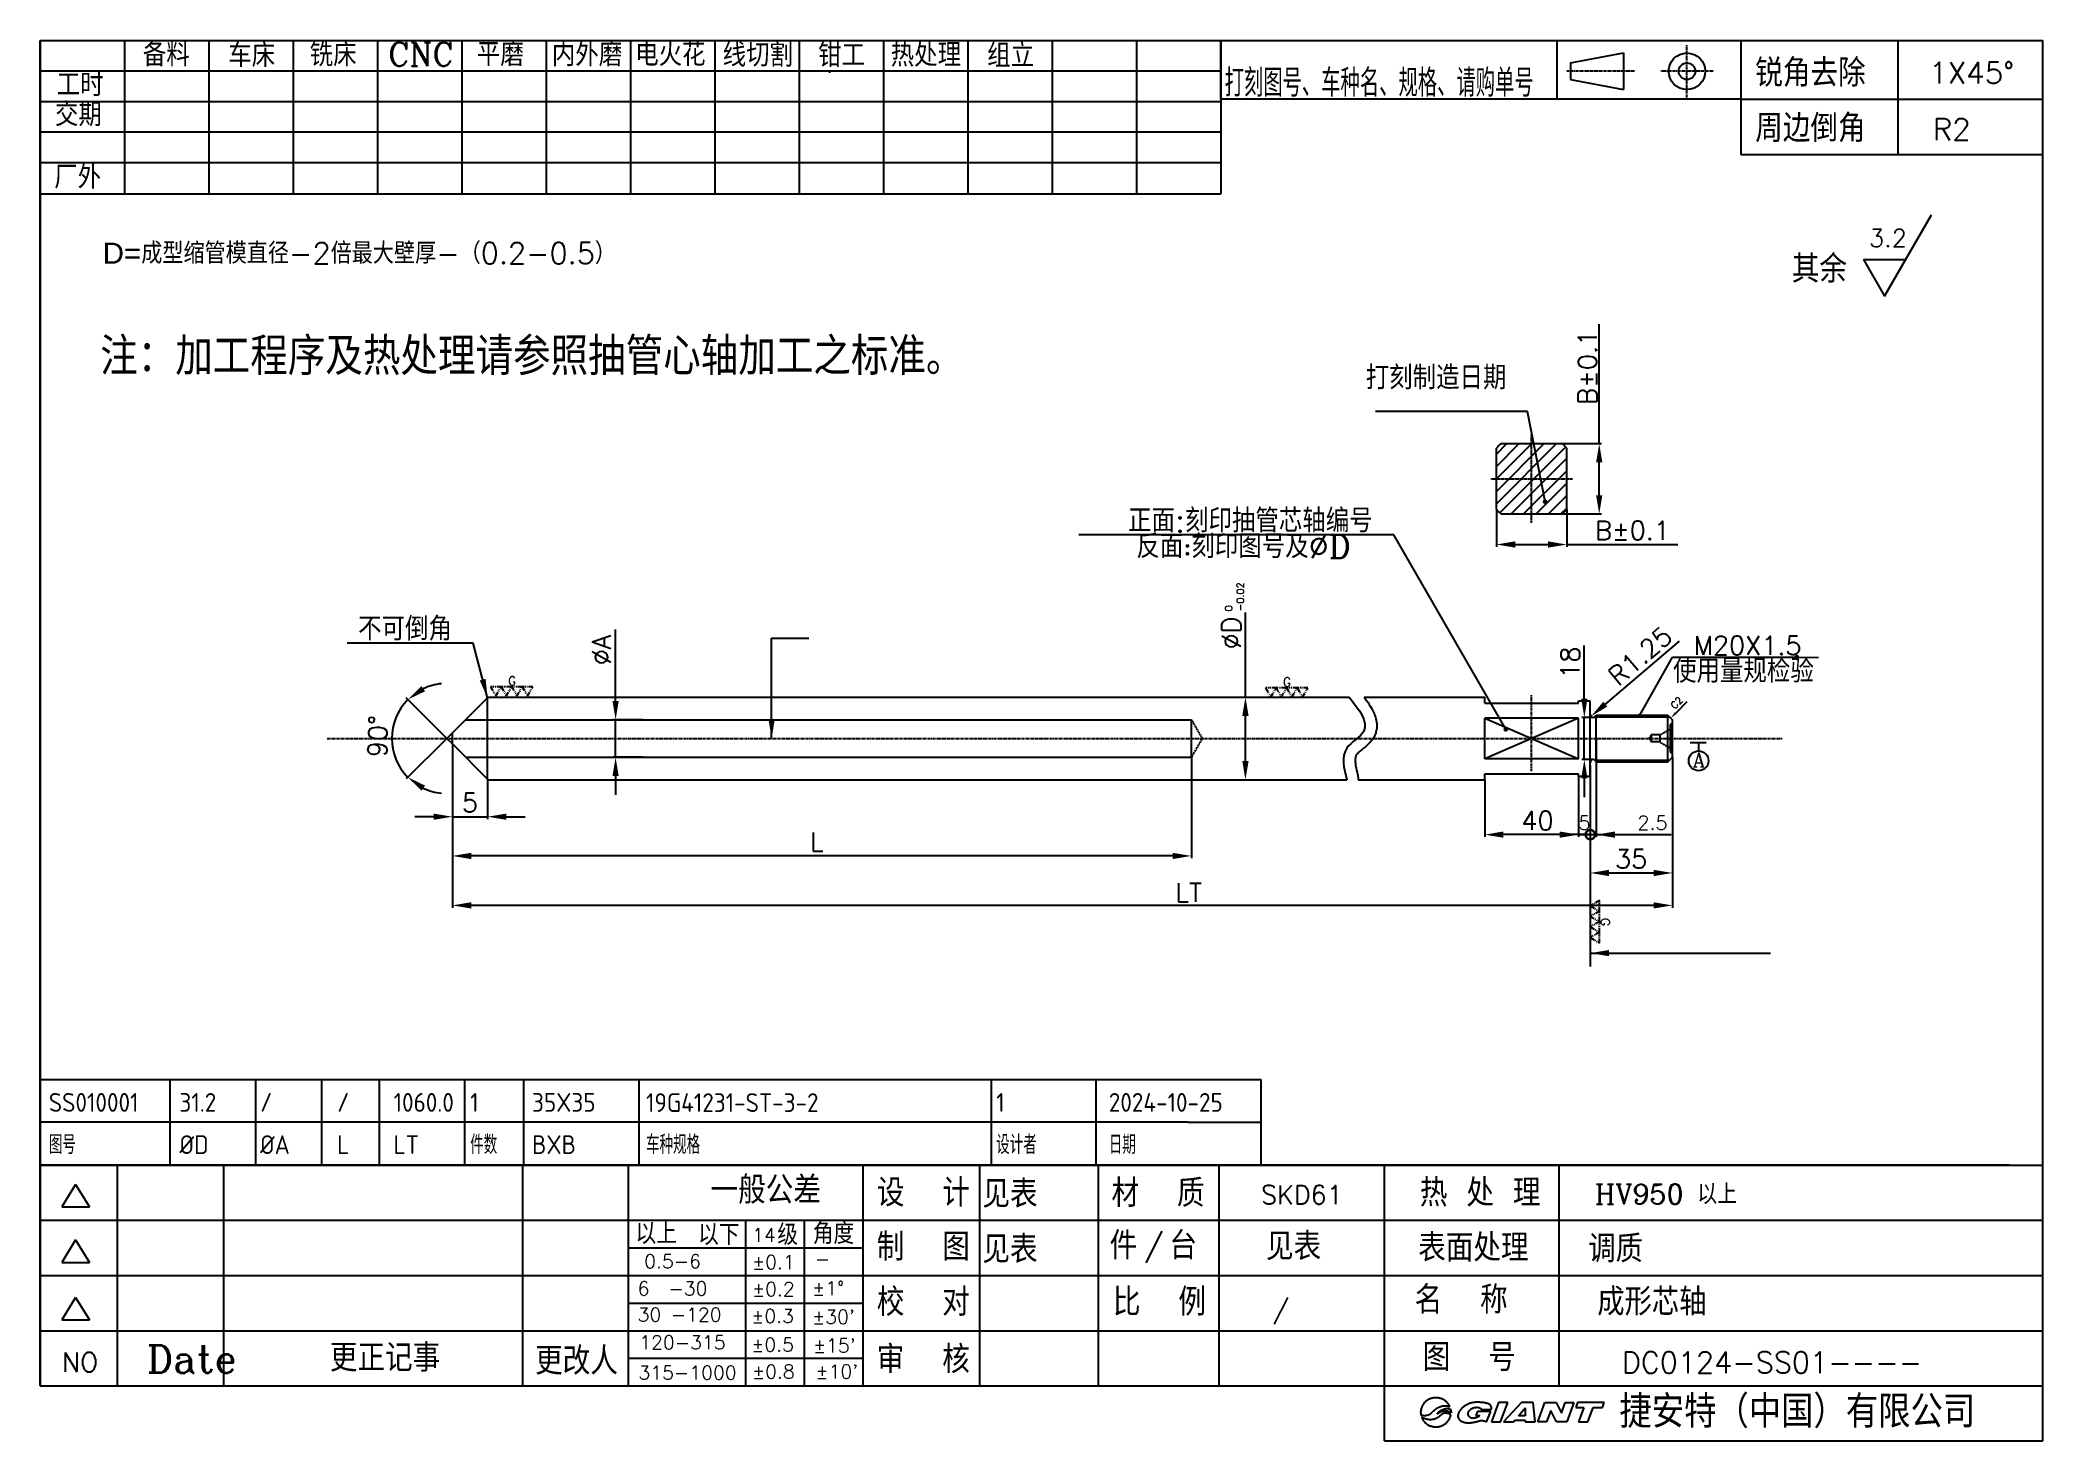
# Model space of a CAD drawing. Extents: x 981 to 1835, y -1918 to -1321.
import ezdxf
from ezdxf.enums import TextEntityAlignment as Align

# ---------------------------------------------------------------- set-up
doc = ezdxf.new("R2010")
doc.units = 0
doc.header["$MEASUREMENT"] = 0
for name, pattern in [('CENTER', [2, 1.25, -0.25, 0.25, -0.25]), ('HIDDEN', [0.375, 0.25, -0.125]), ('PHANTOM', [2.5, 1.25, -0.25, 0.25, -0.25, 0.25, -0.25])]:
    doc.linetypes.add(name, pattern=pattern)
doc.layers.get('0').update_dxf_attribs({"linetype": 'CONTINUOUS'})
doc.layers.get('DEFPOINTS').update_dxf_attribs({"linetype": 'CONTINUOUS'})
for name, color, linetype in [('CEN', 1, 'CENTER'), ('CON', 7, 'CONTINUOUS'), ('DAS', 5, 'HIDDEN'), ('DIM', 7, 'CONTINUOUS'), ('F', 7, 'CONTINUOUS'), ('TL', 7, 'CONTINUOUS'), ('TXT', 7, 'CONTINUOUS'), ('UTI', 4, 'PHANTOM')]:
    doc.layers.add(name, color=color, linetype=linetype)
doc.styles.add('ACISOTS', font='isocp.shx', dxfattribs={"height": 8, "bigfont": 'gbcbig.shx'})
doc.styles.add('H', font='complex.shx', dxfattribs={"bigfont": 'hzfs.shx'})
doc.styles.add('HZ', font='complex.shx', dxfattribs={"bigfont": 'HZFS.SHX'})
doc.styles.add('ROMANS', font='romans.shx', dxfattribs={"bigfont": 'hzfs.shx'})
doc.styles.get("Standard").update_dxf_attribs({"font": 'txt.shx', "bigfont": 'hzfs.shx'})
doc.styles.add('USER1', font='simplex.shx', dxfattribs={"bigfont": 'hzfs.shx'})
doc.dimstyles.get("Standard").update_dxf_attribs({"dimtxt": 8, "dimasz": 8, "dimexe": 1, "dimexo": 0, "dimgap": 2, "dimtad": 1, "dimdec": 3, "dimrnd": 0.01, "dimtxsty": 'STANDARD', "dimcen": 2.5, "dimazin": 2, "dimtfac": 1, "dimtdec": 3, "dimtmove": 0, "dimatfit": 3})

msp = doc.modelspace()

# ---------------------------------------------------------------- texts
at = {"style": 'HZ'}
for p in [(1382.709, -1818.2275), (1382.709, -1841.8096)]:
    msp.add_text('见表', height=11.7646, dxfattribs=at).set_placement(p)
msp.add_attdef('见表', (1503.592, -1840.5946), '1', height=11.7646, dxfattribs=at)
at = {"layer": 'DIM'}
for s, height, style, p in [('备料', 10.00422, 'HZ', (1024.8169, -1331.7705)), ('车床', 10.00422, 'HZ', (1061.2001, -1332.0984)), ('铣床', 10.00422, 'HZ', (1095.9414, -1331.7984)), ('CNC', 10.00422, 'HZ', (1129.437, -1331.6717)), ('平磨', 10.00422, 'HZ', (1167.2105, -1331.7081)), ('内外磨', 10.00422, 'HZ', (1199.1632, -1331.7624)), ('电火花', 10.00422, 'HZ', (1234.6755, -1331.663)), ('线切割', 10.00422, 'HZ', (1271.9827, -1331.9906)), ('钳工', 10.00422, 'HZ', (1312.6649, -1332.0847)), ('热处理', 10.00422, 'HZ', (1343.6149, -1331.9538)), ('组立', 10.00422, 'HZ', (1384.7509, -1332.1726)), ('锐角去除', 11.7646, 'HZ', (1712.1483, -1340.4671)), ('工时', 10.00422, 'HZ', (988.1103, -1344.6214)), ('交期', 10.00422, 'HZ', (987.3473, -1357.34)), ('周边倒角', 11.7646, 'HZ', (1712.1483, -1364.0748)), ('厂外', 10.00422, 'HZ', (987.0347, -1383.9328)), ('图号', 8, 'ACISOTS', (984.7349, -1795.3667)), ('%%CD', 8, 'ACISOTS', (1040.4418, -1795.3667)), ('%%CA', 8, 'ACISOTS', (1074.7964, -1795.3667)), ('L', 8, 'ACISOTS', (1107.6444, -1795.3667)), ('LT', 8, 'ACISOTS', (1131.7101, -1795.3667)), ('件数', 8, 'ACISOTS', (1164.3581, -1795.3667)), ('BXB', 8, 'ACISOTS', (1190.7413, -1795.3667)), ('车种规格', 8, 'ACISOTS', (1239.3197, -1795.3667)), ('设计者', 8, 'ACISOTS', (1388.5882, -1795.3667)), ('日期', 8, 'ACISOTS', (1436.5928, -1795.3667)), ('一般公差', 11.7646, 'HZ', (1266.8127, -1816.5874)), ('设  计', 11.7646, 'HZ', (1337.6862, -1817.7347)), ('材  质', 11.7646, 'HZ', (1437.7417, -1817.9121)), ('热 处 理', 11.7646, 'HZ', (1569.1938, -1817.7347)), ('HV950 以上', 8.5, 'HZ', (1643.7346, -1816.6807)), ('以上', 8.82345, 'HZ', (1234.8334, -1833.7004)), ('以下', 8.82345, 'HZ', (1261.5041, -1834.1443)), ('14', 5.8823, 'USER1', (1284.5468, -1832.8117)), ('级', 8.8234, 'HZ', (1295.287, -1834.1443)), ('角度', 8.82345, 'HZ', (1310.4004, -1833.7004)), ('制  图', 11.7646, 'HZ', (1337.6862, -1840.8201)), ('件', 11.7646, 'HZ', (1436.9602, -1840.2481)), ('/', 8.8234, 'USER1', (1451.584, -1838.7709)), ('台', 11.7646, 'HZ', (1462.4348, -1840.2481)), ('表面处理', 11.7646, 'HZ', (1568.4728, -1841.1744)), ('调质', 11.628, 'HZ', (1640.9996, -1841.5495)), ('0.5-6', 5.8823, 'USER1', (1238.5489, -1844.0421)), ('%%p0.1', 5.8823, 'USER1', (1284.5468, -1844.3931)), ('-', 5.8823, 'USER1', (1311.2327, -1842.9893)), ('6  -30', 5.8823, 'USER1', (1235.7398, -1855.6235)), ('%%p0.2', 5.8823, 'USER1', (1284.5468, -1855.8808)), ('%%p1%%d', 5.8823, 'USER1', (1310.1793, -1855.5061)), ('校  对', 11.7646, 'HZ', (1337.6862, -1864.3494)), ('比  例', 11.7646, 'HZ', (1438.3482, -1864.3115)), ('名  称', 11.7646, 'HZ', (1566.9646, -1863.3671)), ('成形芯轴', 11.628, 'HZ', (1644.8303, -1864.1825)), ('30 -120', 5.8823, 'USER1', (1235.7398, -1866.7603)), ('%%p0.3', 5.8823, 'USER1', (1284.1957, -1867.3686)), ("%%p30'", 5.8823, 'USER1', (1310.1793, -1867.6958)), ('Date', 11.7646, 'HZ', (1026.5627, -1888.634)), ('更正记事', 11.7646, 'HZ', (1104.5342, -1888.0863)), ('更改人', 11.7646, 'HZ', (1192.0334, -1889.3951)), ('120-315', 5.8823, 'USER1', (1236.4421, -1878.599)), ('%%p0.5', 5.8823, 'USER1', (1284.1957, -1879.5582)), ("%%p15'", 5.8823, 'USER1', (1310.5304, -1879.8854)), ('审  核', 11.7646, 'HZ', (1337.6862, -1888.7666)), ('图  号', 11.7646, 'HZ', (1570.3909, -1887.8756)), ('NO', 8.23522, 'USER1', (990.3014, -1888.2187)), ('315-1000', 5.8823, 'USER1', (1236.091, -1891.4906)), ('%%p0.8', 5.8823, 'USER1', (1284.5468, -1891.046)), ("%%p10'", 5.8823, 'USER1', (1311.5838, -1891.0222)), ('捷安特（中国）有限公司', 13.786635, 'HZ', (1654.2562, -1912.0158))]:
    msp.add_text(s, height=height, dxfattribs=dict(at, style=style)).set_placement(p)
at = {"layer": 'DIM', "style": 'HZ', "width": 0.7}
msp.add_text('打刻图号、车种名、规格、请购单号', height=11.764596, dxfattribs=at).set_placement((1485.9705, -1344.7504))
at = {"layer": 'DIM'}
for s, p in [('1X45%%d', (1786.2607, -1339.1884)), ('R2', (1787.823, -1363.2887))]:
    msp.add_text(s, height=9.21044, dxfattribs=at).set_placement(p)
at = {"layer": 'DIM', "style": 'ROMANS'}
msp.add_text('C2', height=3, rotation=45, dxfattribs=at).set_placement((1677.8358, -1605.9691))
at = {"layer": 'DIM', "attachment_point": 1}
for s, insert, char_height, width in [('{\\fArial|b0|i0|c0|p32;D=}成型缩管模直径-2倍最大壁厚-（0.2-0.5）', (1007.7071, -1406.9537), 9, 257.617691), ('3.2', (1760.6748, -1401.2725), 7.53379, 18.699765)]:
    msp.add_mtext(s, dxfattribs=dict(at, insert=insert, char_height=char_height, width=width))
at = {"layer": 'DIM'}
for s, insert, char_height, width, attachment_point, style in [('其余', (1727.7348, -1412.259), 11.7646, 27.856773, 1, 'HZ'), ('打刻制造日期', (1606.1061, -1464.5129), 10, 62.982336, 6, 'H'), ('反面:刻印图号及%%cD', (1448.3595, -1531.4213), 10, 105.78, 1, 'H'), ('使用量规检验', (1677.117, -1584.5128), 10, 77.598766, 1, 'H'), ('A', (1685.5371, -1624.3098), 6, 10.8, 1, 'H')]:
    msp.add_mtext(s, dxfattribs=dict(at, insert=insert, char_height=char_height, width=width, attachment_point=attachment_point, style=style))
at = {"layer": 'DIM', "insert": (1640.6539, -1460.0958), "char_height": 8, "attachment_point": 5, "rotation": 90}
msp.add_mtext('B±0.1', dxfattribs=at)
at = {"layer": 'DIM'}
for s, insert, char_height, attachment_point in [('正面:刻印抽管芯轴编号', (1549.0853, -1530.4213), 10, 9), ('B±0.1', (1659.8354, -1529.6005), 8, 5), ('不可倒角', (1156.5663, -1576.6288), 10, 9), ('M{\\Ftxt,hzfs|c134;20}X1.5', (1685.9107, -1582.6037), 8, 7)]:
    msp.add_mtext(s, dxfattribs=dict(at, insert=insert, char_height=char_height, attachment_point=attachment_point))
at = {"layer": 'DIM', "insert": (1486.1295, -1564.1096), "char_height": 3, "width": 23.99, "attachment_point": 1, "rotation": 90, "style": 'H'}
msp.add_mtext('0\\P-0.02', dxfattribs=at)
at = {"layer": 'DIM', "style": 'HZ'}
msp.add_attdef('/', (1506.4807, -1865.4285), '1:1', height=7.5, dxfattribs=at)
at = {"layer": 'TXT'}
for s, height, style, p in [('注：加工程序及热处理请参照抽管心轴加工之标准。', 16, 'HZ', (1006.6418, -1463.3934)), ('SS010001', 8, 'ACISOTS', (984.7349, -1777.3667)), ('31.2', 8, 'ACISOTS', (1040.4418, -1777.3667)), ('/', 8, 'ACISOTS', (1074.7964, -1777.3667)), ('/', 8, 'ACISOTS', (1107.6444, -1777.3667)), ('1060.0', 8, 'ACISOTS', (1131.7101, -1777.3667)), ('1', 8, 'ACISOTS', (1164.3581, -1777.3667)), ('35X35', 8, 'ACISOTS', (1190.7413, -1777.3667)), ('19G41231-ST-3-2', 8, 'ACISOTS', (1239.3197, -1777.4609)), ('1', 8, 'ACISOTS', (1388.5882, -1777.3667)), ('2024-10-25', 8, 'ACISOTS', (1436.5928, -1777.3667)), ('SKD61', 7.956, 'ROMANS', (1501.4814, -1816.6799))]:
    msp.add_text(s, height=height, dxfattribs=dict(at, style=style)).set_placement(p)
msp.add_text('DC0124-SS01----', height=9, dxfattribs=at).set_placement((1719.3163, -1884.1956), align=Align.MIDDLE)

# ---------------------------------------------------------------- blocks, each defined once
blk = doc.blocks.new('*D27')
at = {"layer": 'DEFPOINTS', "color": 0, "transparency": 16777216}
for p in [(1643.11, -1609.27), (1639.3, -1627.27), (1643.11, -1627.27)]:
    blk.add_point(p, dxfattribs=at)
at = {"layer": 'DIM', "color": 0, "lineweight": -2, "transparency": 16777216}
for p, q in [((1639.3, -1601.27), (1639.3, -1578.6)), ((1643.11, -1609.27), (1638.3, -1609.27)), ((1639.3, -1627.27), (1639.3, -1609.27)), ((1643.11, -1627.27), (1638.3, -1627.27)), ((1639.3, -1635.27), (1639.3, -1643.27))]:
    blk.add_line(p, q, dxfattribs=at)
at = {"layer": 'DIM', "color": 0, "transparency": 16777216}
for points in [[(1637.96, -1601.27), (1640.63, -1601.27), (1639.3, -1609.27)], [(1637.96, -1635.27), (1640.63, -1635.27), (1639.3, -1627.27)]]:
    blk.add_solid(points, dxfattribs=at)
at = {"layer": 'DIM', "color": 0, "transparency": 16777216, "insert": (1633.3, -1585.93), "char_height": 8, "attachment_point": 5, "rotation": 90}
blk.add_mtext('\\A1;18', dxfattribs=at)
blk = doc.blocks.new('*D26')
at = {"layer": 'DEFPOINTS', "color": 0, "transparency": 16777216}
for p in [(1642.16, -1608.83), (1643.11, -1608.02)]:
    blk.add_point(p, dxfattribs=at)
at = {"layer": 'DIM', "color": 0, "lineweight": -2, "transparency": 16777216}
blk.add_line((1679.69, -1576.8), (1648.25, -1603.63), dxfattribs=at)
at = {"layer": 'DIM', "color": 0, "transparency": 16777216}
blk.add_solid([(1647.38, -1602.62), (1649.11, -1604.65), (1642.16, -1608.83)], dxfattribs=at)
at = {"layer": 'DIM', "color": 0, "transparency": 16777216, "insert": (1663.11, -1583.06), "char_height": 8, "attachment_point": 5, "rotation": 40.47924}
blk.add_mtext('\\A1;R1.25', dxfattribs=at)
blk = doc.blocks.new('DY00021A')
at = {"layer": 'UTI', "color": 7}
for points in [[(1.5, 2.6), (-1.5, 2.6), (0, 0)], [(4.5, 2.6), (1.5, 2.6), (3, 0)], [(7.5, 2.6), (4.5, 2.6), (6, 0)], [(10.5, 2.6), (7.5, 2.6), (9, 0)]]:
    blk.add_lwpolyline(points, close=True, dxfattribs=at)
at = {"layer": 'UTI'}
blk.add_text('G', height=2.5, dxfattribs=at).set_placement((4.61, 4.28), align=Align.MIDDLE)
blk = doc.blocks.new('*D25')
at = {"layer": 'DEFPOINTS', "color": 0, "transparency": 16777216}
for p in [(1494.05, -1600.62), (1492.02, -1635.92), (1494.83, -1635.92)]:
    blk.add_point(p, dxfattribs=at)
at = {"layer": 'TXT', "color": 0, "lineweight": -2, "transparency": 16777216}
for p, q in [((1494.83, -1600.62), (1494.83, -1564.59)), ((1494.05, -1600.62), (1495.83, -1600.62)), ((1494.83, -1627.92), (1494.83, -1608.62)), ((1492.02, -1635.92), (1495.83, -1635.92))]:
    blk.add_line(p, q, dxfattribs=at)
at = {"layer": 'TXT', "color": 0, "transparency": 16777216}
for points in [[(1493.5, -1608.62), (1496.17, -1608.62), (1494.83, -1600.62)], [(1493.5, -1627.92), (1496.17, -1627.92), (1494.83, -1635.92)]]:
    blk.add_solid(points, dxfattribs=at)
at = {"layer": 'TXT', "color": 0, "transparency": 16777216, "insert": (1488.83, -1573.26), "char_height": 8, "attachment_point": 5, "rotation": 90}
blk.add_mtext('\\A1;%%cD', dxfattribs=at)
blk = doc.blocks.new('*D24')
at = {"layer": 'DEFPOINTS', "color": 0, "transparency": 16777216}
for p in [(1226.35, -1610.27), (1238.02, -1610.27), (1238.02, -1626.27)]:
    blk.add_point(p, dxfattribs=at)
at = {"layer": 'DIM', "color": 0, "lineweight": -2, "transparency": 16777216}
for p, q in [((1226.35, -1602.27), (1226.35, -1571.88)), ((1238.02, -1610.27), (1225.35, -1610.27)), ((1226.35, -1626.27), (1226.35, -1610.27)), ((1238.02, -1626.27), (1225.35, -1626.27)), ((1226.35, -1634.27), (1226.35, -1642.27))]:
    blk.add_line(p, q, dxfattribs=at)
at = {"layer": 'DIM', "color": 0, "transparency": 16777216}
for points in [[(1225.02, -1602.27), (1227.68, -1602.27), (1226.35, -1610.27)], [(1225.02, -1634.27), (1227.68, -1634.27), (1226.35, -1626.27)]]:
    blk.add_solid(points, dxfattribs=at)
at = {"layer": 'DIM', "color": 0, "transparency": 16777216, "insert": (1220.35, -1580.54), "char_height": 8, "attachment_point": 5, "rotation": 90}
blk.add_mtext('\\A1;%%CA', dxfattribs=at)
blk = doc.blocks.new('*D23')
at = {"layer": 'DEFPOINTS', "color": 0, "transparency": 16777216}
for p in [(1171.74, -1600.92), (1161.78, -1610.88), (1131.76, -1624.32), (1161.78, -1625.61), (1171.78, -1635.61)]:
    blk.add_point(p, dxfattribs=at)
at = {"layer": 'DIM', "color": 0, "lineweight": -2, "transparency": 16777216}
for q in [(1137.13, -1600.96), (1137.13, -1635.53)]:
    blk.add_line((1154.41, -1618.25), q, dxfattribs=at)
for start, end in [(95.71136, 115.35568), (135, 225), (244.64432, 264.28864)]:
    blk.add_arc((1154.41, -1618.25), 23.45, start, end, dxfattribs=at)
at = {"layer": 'DIM', "color": 0, "transparency": 16777216}
for points in [[(1145.14, -1598.15), (1143.6, -1595.97), (1137.83, -1601.67)], [(1143.6, -1640.53), (1145.14, -1638.35), (1137.83, -1634.83)]]:
    blk.add_solid(points, dxfattribs=at)
at = {"layer": 'DIM', "color": 0, "transparency": 16777216, "insert": (1124.98, -1617.31), "char_height": 8, "attachment_point": 5, "rotation": 88.18553}
blk.add_mtext('\\A1;90°', dxfattribs=at)
blk = doc.blocks.new('_DotSmall')
at = {"color": 0, "linetype": 'ByBlock', "const_width": 0.5}
blk.add_lwpolyline([(-0.0625, 0, 1), (0.0625, 0, 1)], format="xyb", close=True, dxfattribs=at)
blk = doc.blocks.new('*D22')
at = {"layer": 'DEFPOINTS', "color": 0, "transparency": 16777216}
for p in [(1156.78, -1625.61), (1171.78, -1635.61), (1171.78, -1651.61)]:
    blk.add_point(p, dxfattribs=at)
at = {"layer": 'TXT', "color": 0, "lineweight": -2, "transparency": 16777216}
for p, q in [((1156.78, -1625.61), (1156.78, -1652.61)), ((1171.78, -1635.61), (1171.78, -1652.61)), ((1148.78, -1651.61), (1140.78, -1651.61)), ((1156.78, -1651.61), (1171.78, -1651.61)), ((1179.78, -1651.61), (1187.78, -1651.61))]:
    blk.add_line(p, q, dxfattribs=at)
at = {"layer": 'TXT', "color": 0, "transparency": 16777216}
for points in [[(1148.78, -1650.28), (1148.78, -1652.95), (1156.78, -1651.61)], [(1179.78, -1650.28), (1179.78, -1652.95), (1171.78, -1651.61)]]:
    blk.add_solid(points, dxfattribs=at)
at = {"layer": 'TXT', "color": 0, "transparency": 16777216, "insert": (1164.28, -1645.61), "char_height": 8, "attachment_point": 5}
blk.add_mtext('\\A1;5', dxfattribs=at)
blk = doc.blocks.new('*D21')
at = {"layer": 'DEFPOINTS', "color": 0, "transparency": 16777216}
for p in [(1156.78, -1620.61), (1676.84, -1626.27), (1156.78, -1689.4)]:
    blk.add_point(p, dxfattribs=at)
at = {"layer": 'TXT', "color": 0, "lineweight": -2, "transparency": 16777216}
for p, q in [((1156.78, -1620.61), (1156.78, -1690.4)), ((1676.84, -1626.27), (1676.84, -1690.4)), ((1668.84, -1689.4), (1164.78, -1689.4))]:
    blk.add_line(p, q, dxfattribs=at)
at = {"layer": 'TXT', "color": 0, "transparency": 16777216}
for points in [[(1164.78, -1688.07), (1164.78, -1690.73), (1156.78, -1689.4)], [(1668.84, -1688.07), (1668.84, -1690.73), (1676.84, -1689.4)]]:
    blk.add_solid(points, dxfattribs=at)
at = {"layer": 'TXT', "color": 0, "transparency": 16777216, "insert": (1470.62, -1683.9), "char_height": 8, "attachment_point": 5}
blk.add_mtext('\\A1;LT', dxfattribs=at)
blk = doc.blocks.new('*D20')
at = {"layer": 'DEFPOINTS', "color": 0, "transparency": 16777216}
for p in [(1641.84, -1629.67), (1676.84, -1626.27), (1676.84, -1675.59)]:
    blk.add_point(p, dxfattribs=at)
at = {"layer": 'TXT', "color": 0, "lineweight": -2, "transparency": 16777216}
for p, q in [((1641.84, -1629.67), (1641.84, -1676.59)), ((1676.84, -1626.27), (1676.84, -1676.59)), ((1649.84, -1675.59), (1668.84, -1675.59))]:
    blk.add_line(p, q, dxfattribs=at)
at = {"layer": 'TXT', "color": 0, "transparency": 16777216}
for points in [[(1649.84, -1674.25), (1649.84, -1676.92), (1641.84, -1675.59)], [(1668.84, -1674.25), (1668.84, -1676.92), (1676.84, -1675.59)]]:
    blk.add_solid(points, dxfattribs=at)
at = {"layer": 'TXT', "color": 0, "transparency": 16777216, "insert": (1659.28, -1669.59), "char_height": 8, "attachment_point": 5}
blk.add_mtext('\\A1;35', dxfattribs=at)
blk = doc.blocks.new('*D19')
at = {"layer": 'DEFPOINTS', "color": 0, "transparency": 16777216}
for p in [(1596.84, -1635.92), (1636.84, -1634.27), (1596.84, -1659.25)]:
    blk.add_point(p, dxfattribs=at)
at = {"layer": 'TXT', "color": 0, "lineweight": -2, "transparency": 16777216}
for p, q in [((1596.84, -1635.92), (1596.84, -1660.25)), ((1636.84, -1634.27), (1636.84, -1660.25)), ((1628.84, -1659.25), (1604.84, -1659.25))]:
    blk.add_line(p, q, dxfattribs=at)
at = {"layer": 'TXT', "color": 0, "transparency": 16777216}
for points in [[(1604.84, -1657.91), (1604.84, -1660.58), (1596.84, -1659.25)], [(1628.84, -1657.91), (1628.84, -1660.58), (1636.84, -1659.25)]]:
    blk.add_solid(points, dxfattribs=at)
at = {"layer": 'TXT', "color": 0, "transparency": 16777216, "insert": (1619.34, -1653.25), "char_height": 8, "attachment_point": 5}
blk.add_mtext('\\A1;40', dxfattribs=at)
blk = doc.blocks.new('*D18')
at = {"layer": 'DEFPOINTS', "color": 0, "transparency": 16777216}
for p in [(1641.84, -1629.67), (1636.84, -1634.27), (1641.84, -1659.25)]:
    blk.add_point(p, dxfattribs=at)
at = {"layer": 'TXT', "color": 0, "lineweight": -2, "transparency": 16777216}
for p, q in [((1641.84, -1629.67), (1641.84, -1660.25)), ((1636.84, -1634.27), (1636.84, -1660.25)), ((1628.84, -1659.25), (1620.84, -1659.25)), ((1636.84, -1659.25), (1641.84, -1659.25)), ((1641.84, -1659.25), (1649.84, -1659.25))]:
    blk.add_line(p, q, dxfattribs=at)
at = {"layer": 'TXT', "color": 0, "transparency": 16777216}
blk.add_solid([(1628.84, -1657.91), (1628.84, -1660.58), (1636.84, -1659.25)], dxfattribs=at)
at = {"layer": 'TXT', "color": 0, "lineweight": -2, "transparency": 16777216, "xscale": 8, "yscale": 8, "zscale": 8, "rotation": 180}
blk.add_blockref('_DotSmall', (1641.84, -1659.25), dxfattribs=at)
at = {"layer": 'TXT', "color": 0, "transparency": 16777216, "insert": (1639.34, -1654.25), "char_height": 6, "attachment_point": 5}
blk.add_mtext('\\A1;5', dxfattribs=at)
blk = doc.blocks.new('*D17')
at = {"layer": 'DEFPOINTS', "color": 0, "transparency": 16777216}
for p in [(1644.34, -1618.27), (1641.84, -1629.67), (1644.34, -1659.25)]:
    blk.add_point(p, dxfattribs=at)
at = {"layer": 'TXT', "color": 0, "lineweight": -2, "transparency": 16777216}
for p, q in [((1644.34, -1618.27), (1644.34, -1660.25)), ((1641.84, -1629.67), (1641.84, -1660.25)), ((1641.84, -1659.25), (1633.84, -1659.25)), ((1641.84, -1659.25), (1644.34, -1659.25)), ((1652.34, -1659.25), (1676.34, -1659.25))]:
    blk.add_line(p, q, dxfattribs=at)
at = {"layer": 'TXT', "color": 0, "transparency": 16777216}
blk.add_solid([(1652.34, -1657.91), (1652.34, -1660.58), (1644.34, -1659.25)], dxfattribs=at)
at = {"layer": 'TXT', "color": 0, "lineweight": -2, "transparency": 16777216, "xscale": 8, "yscale": 8, "zscale": 8}
blk.add_blockref('_DotSmall', (1641.84, -1659.25), dxfattribs=at)
at = {"layer": 'TXT', "color": 0, "transparency": 16777216, "insert": (1668.34, -1654.25), "char_height": 6, "attachment_point": 5}
blk.add_mtext('\\A1;2.5', dxfattribs=at)
blk = doc.blocks.new('*D16')
at = {"layer": 'DEFPOINTS', "color": 0, "transparency": 16777216}
for p in [(1156.78, -1626.27), (1471.78, -1626.27), (1156.78, -1668.33)]:
    blk.add_point(p, dxfattribs=at)
at = {"layer": 'DIM', "color": 0, "lineweight": -2, "transparency": 16777216}
for p, q in [((1156.78, -1626.27), (1156.78, -1669.33)), ((1471.78, -1626.27), (1471.78, -1669.33)), ((1463.78, -1668.33), (1164.78, -1668.33))]:
    blk.add_line(p, q, dxfattribs=at)
at = {"layer": 'DIM', "color": 0, "transparency": 16777216}
for points in [[(1164.78, -1667), (1164.78, -1669.66), (1156.78, -1668.33)], [(1463.78, -1667), (1463.78, -1669.66), (1471.78, -1668.33)]]:
    blk.add_solid(points, dxfattribs=at)
at = {"layer": 'DIM', "color": 0, "transparency": 16777216, "insert": (1312.18, -1662.33), "char_height": 8, "attachment_point": 5}
blk.add_mtext('\\A1;L', dxfattribs=at)
blk = doc.blocks.new('GIANT')
for p, q in [((231.51, 30.36), (231.43, 30.28)), ((231.59, 30.43), (231.51, 30.36)), ((231.68, 30.5), (231.59, 30.43)), ((231.77, 30.56), (231.68, 30.5)), ((231.87, 30.62), (231.77, 30.56)), ((231.97, 30.68), (231.87, 30.62)), ((232.07, 30.73), (231.97, 30.68)), ((232.17, 30.77), (232.07, 30.73)), ((232.27, 30.81), (232.17, 30.77)), ((232.38, 30.85), (232.27, 30.81)), ((232.49, 30.88), (232.38, 30.85)), ((232.6, 30.91), (232.49, 30.88)), ((232.72, 30.93), (232.6, 30.91)), ((232.83, 30.94), (232.72, 30.93)), ((232.95, 30.95), (232.83, 30.94)), ((233.07, 30.96), (232.95, 30.95)), ((233.18, 30.95), (233.07, 30.96)), ((233.3, 30.95), (233.18, 30.95)), ((233.42, 30.93), (233.3, 30.95)), ((233.53, 30.91), (233.42, 30.93)), ((233.65, 30.89), (233.53, 30.91)), ((233.76, 30.86), (233.65, 30.89)), ((233.87, 30.82), (233.76, 30.86)), ((233.98, 30.78), (233.87, 30.82)), ((234.09, 30.74), (233.98, 30.78)), ((234.19, 30.68), (234.09, 30.74)), ((234.29, 30.63), (234.19, 30.68)), ((234.39, 30.57), (234.29, 30.63)), ((234.49, 30.5), (234.39, 30.57)), ((234.58, 30.43), (234.49, 30.5)), ((234.67, 30.35), (234.58, 30.43)), ((234.75, 30.27), (234.67, 30.35)), ((230.79, 28.9), (230.78, 28.78)), ((230.78, 28.78), (230.78, 28.67)), ((230.78, 28.67), (230.79, 28.56)), ((230.8, 29.01), (230.79, 28.9)), ((230.79, 28.56), (230.8, 28.45)), ((230.82, 29.12), (230.8, 29.01)), ((230.8, 28.45), (230.82, 28.34)), ((230.84, 29.23), (230.82, 29.12)), ((230.82, 28.34), (230.9, 28.32)), ((230.87, 29.33), (230.84, 29.23)), ((230.9, 29.44), (230.87, 29.33)), ((230.94, 29.55), (230.9, 29.44)), ((230.9, 28.32), (230.98, 28.31)), ((231.01, 27.94), (230.93, 27.97)), ((230.93, 27.97), (230.97, 27.88)), ((230.98, 29.65), (230.94, 29.55)), ((230.97, 27.88), (231.01, 27.79)), ((231.03, 29.75), (230.98, 29.65)), ((230.98, 28.31), (231.07, 28.3)), ((231.08, 27.91), (231.01, 27.94)), ((231.01, 27.79), (231.06, 27.7)), ((231.09, 29.84), (231.03, 29.75)), ((231.06, 27.7), (231.11, 27.61)), ((231.07, 28.3), (231.15, 28.29)), ((231.15, 27.88), (231.08, 27.91)), ((231.15, 29.94), (231.09, 29.84)), ((231.11, 27.61), (231.17, 27.53)), ((231.21, 30.03), (231.15, 29.94)), ((231.15, 28.29), (231.23, 28.28)), ((231.23, 27.85), (231.15, 27.88)), ((231.17, 27.53), (231.23, 27.45)), ((231.28, 30.12), (231.21, 30.03)), ((231.23, 28.28), (231.31, 28.28)), ((231.3, 27.81), (231.23, 27.85)), ((231.23, 27.45), (231.29, 27.37)), ((231.35, 30.2), (231.28, 30.12)), ((231.29, 27.37), (231.36, 27.29)), ((231.38, 27.79), (231.3, 27.81)), ((231.31, 28.28), (231.39, 28.28)), ((231.43, 30.28), (231.35, 30.2)), ((231.46, 27.76), (231.38, 27.79)), ((231.39, 28.28), (231.48, 28.28)), ((231.53, 27.73), (231.46, 27.76)), ((231.48, 28.28), (231.56, 28.28)), ((231.61, 27.71), (231.53, 27.73)), ((231.56, 28.28), (231.64, 28.29)), ((231.69, 27.69), (231.61, 27.71)), ((231.64, 28.29), (231.72, 28.31)), ((231.77, 27.67), (231.69, 27.69)), ((231.72, 28.31), (231.8, 28.32)), ((231.85, 27.66), (231.77, 27.67)), ((231.8, 28.32), (231.88, 28.35)), ((231.93, 27.65), (231.85, 27.66)), ((231.88, 28.35), (231.96, 28.37)), ((232.01, 27.64), (231.93, 27.65)), ((231.96, 28.37), (232.03, 28.41)), ((232.09, 27.63), (232.01, 27.64)), ((232.03, 28.41), (232.11, 28.44)), ((232.18, 27.63), (232.09, 27.63)), ((232.11, 28.44), (232.18, 28.49)), ((232.18, 28.49), (232.25, 28.53)), ((232.26, 27.62), (232.18, 27.63)), ((232.25, 28.53), (232.31, 28.58)), ((232.34, 27.62), (232.26, 27.62)), ((232.31, 28.58), (232.37, 28.63)), ((232.42, 27.63), (232.34, 27.62)), ((232.37, 28.63), (232.44, 28.69)), ((232.5, 27.64), (232.42, 27.63)), ((232.44, 28.69), (232.5, 28.74)), ((232.5, 28.74), (232.56, 28.8)), ((232.58, 27.64), (232.5, 27.64)), ((232.56, 28.8), (232.62, 28.86)), ((232.66, 27.66), (232.58, 27.64)), ((232.62, 28.86), (232.68, 28.91)), ((232.74, 27.67), (232.66, 27.66)), ((232.68, 28.91), (232.74, 28.97)), ((232.74, 28.97), (232.8, 29.03)), ((232.82, 27.69), (232.74, 27.67)), ((232.8, 29.03), (232.86, 29.08)), ((232.9, 27.72), (232.82, 27.69)), ((232.86, 29.08), (232.92, 29.13)), ((232.98, 27.74), (232.9, 27.72)), ((232.92, 29.13), (232.98, 29.19)), ((232.98, 29.19), (233.05, 29.24)), ((233.05, 27.77), (232.98, 27.74)), ((233.05, 29.24), (233.11, 29.29)), ((233.13, 27.8), (233.05, 27.77)), ((233.11, 29.29), (233.18, 29.33)), ((233.2, 27.84), (233.13, 27.8)), ((233.18, 29.33), (233.25, 29.38)), ((233.27, 27.88), (233.2, 27.84)), ((233.25, 29.38), (233.32, 29.42)), ((233.34, 27.92), (233.27, 27.88)), ((233.28, 28.48), (233.35, 28.58)), ((233.38, 28.54), (233.28, 28.48)), ((233.32, 29.42), (233.39, 29.46)), ((233.41, 27.97), (233.34, 27.92)), ((233.35, 28.58), (233.43, 28.68)), ((233.48, 28.6), (233.38, 28.54)), ((233.39, 29.46), (233.46, 29.5)), ((233.47, 28.01), (233.41, 27.97)), ((233.43, 28.68), (233.51, 28.77)), ((233.46, 29.5), (233.54, 29.54)), ((233.54, 28.06), (233.47, 28.01)), ((233.59, 28.66), (233.48, 28.6)), ((233.51, 28.77), (233.61, 28.86)), ((233.54, 29.54), (233.61, 29.57)), ((233.6, 28.12), (233.54, 28.06)), ((233.69, 28.72), (233.59, 28.66)), ((233.66, 28.17), (233.6, 28.12)), ((233.61, 29.57), (233.69, 29.6)), ((233.61, 28.86), (233.7, 28.93)), ((233.72, 28.22), (233.66, 28.17)), ((233.69, 29.6), (233.77, 29.63)), ((233.8, 28.77), (233.69, 28.72)), ((233.7, 28.93), (233.8, 29.01)), ((233.78, 28.28), (233.72, 28.22)), ((233.77, 29.63), (233.84, 29.66)), ((233.85, 28.33), (233.78, 28.28)), ((233.8, 29.01), (233.91, 29.07)), ((233.91, 28.82), (233.8, 28.77)), ((233.84, 29.66), (233.92, 29.68)), ((233.91, 28.38), (233.85, 28.33)), ((233.91, 29.07), (234.02, 29.13)), ((234.02, 28.86), (233.91, 28.82)), ((233.97, 28.43), (233.91, 28.38)), ((233.92, 29.68), (234, 29.7)), ((234.04, 28.48), (233.97, 28.43)), ((234, 29.7), (234.08, 29.72)), ((234.02, 29.13), (234.13, 29.18)), ((234.13, 28.9), (234.02, 28.86)), ((234.11, 28.52), (234.04, 28.48)), ((234.08, 29.72), (234.16, 29.73)), ((234.18, 28.56), (234.11, 28.52)), ((234.13, 29.18), (234.25, 29.22)), ((234.25, 28.92), (234.13, 28.9)), ((234.16, 29.73), (234.25, 29.74)), ((234.26, 28.58), (234.18, 28.56)), ((234.25, 29.74), (234.33, 29.75)), ((234.25, 29.22), (234.37, 29.25)), ((234.37, 28.94), (234.25, 28.92)), ((234.34, 28.61), (234.26, 28.58)), ((234.33, 29.75), (234.41, 29.75)), ((234.42, 28.62), (234.34, 28.61)), ((234.37, 29.25), (234.49, 29.28)), ((234.49, 28.95), (234.37, 28.94)), ((234.41, 29.75), (234.49, 29.75)), ((234.5, 28.62), (234.42, 28.62)), ((234.49, 29.75), (234.58, 29.75)), ((234.49, 29.28), (234.62, 29.3)), ((234.61, 28.94), (234.49, 28.95)), ((234.58, 28.62), (234.5, 28.62)), ((234.58, 29.75), (234.66, 29.74)), ((234.66, 28.62), (234.58, 28.62)), ((234.72, 28.93), (234.61, 28.94)), ((234.62, 29.3), (234.74, 29.31)), ((234.66, 29.74), (234.74, 29.73)), ((234.74, 28.61), (234.66, 28.62)), ((234.84, 28.91), (234.72, 28.93)), ((234.74, 29.73), (234.82, 29.72)), ((234.74, 29.31), (234.86, 29.31)), ((234.82, 28.59), (234.74, 28.61)), ((234.83, 30.18), (234.75, 30.27)), ((234.78, 27.26), (234.85, 27.33)), ((234.82, 29.72), (234.9, 29.7)), ((234.9, 28.57), (234.82, 28.59)), ((234.91, 30.1), (234.83, 30.18)), ((234.96, 28.88), (234.84, 28.91)), ((234.85, 27.33), (234.91, 27.41)), ((234.86, 29.31), (234.99, 29.3)), ((234.9, 29.7), (234.98, 29.68)), ((234.98, 28.55), (234.9, 28.57)), ((234.98, 30), (234.91, 30.1)), ((234.91, 27.41), (234.97, 27.49)), ((235.07, 28.84), (234.96, 28.88)), ((234.97, 27.49), (235.03, 27.57)), ((235.05, 29.91), (234.98, 30)), ((234.98, 29.68), (235.06, 29.65)), ((235.06, 28.53), (234.98, 28.55)), ((234.99, 29.3), (235.11, 29.28)), ((235.03, 27.57), (235.08, 27.66)), ((235.11, 29.81), (235.05, 29.91)), ((235.06, 29.65), (235.13, 29.63)), ((235.13, 28.5), (235.06, 28.53)), ((235.18, 28.8), (235.07, 28.84)), ((235.08, 27.66), (235.13, 27.74)), ((235.16, 29.7), (235.11, 29.81)), ((235.11, 29.28), (235.23, 29.24)), ((235.13, 29.63), (235.21, 29.6)), ((235.21, 28.47), (235.13, 28.5)), ((235.13, 27.74), (235.18, 27.83)), ((235.21, 29.6), (235.16, 29.7)), ((235.29, 28.74), (235.18, 28.8)), ((235.18, 27.83), (235.22, 27.93)), ((235.28, 28.44), (235.21, 28.47)), ((235.22, 27.93), (235.26, 28.02)), ((235.23, 29.24), (235.34, 29.19)), ((235.26, 28.02), (235.29, 28.12)), ((235.36, 28.41), (235.28, 28.44)), ((235.39, 28.67), (235.29, 28.74)), ((235.29, 28.12), (235.32, 28.21)), ((235.32, 28.21), (235.34, 28.31)), ((235.34, 29.19), (235.36, 29.09)), ((235.34, 28.31), (235.36, 28.41)), ((235.36, 29.09), (235.37, 28.98)), ((235.37, 28.98), (235.38, 28.88)), ((235.38, 28.88), (235.39, 28.78)), ((235.39, 28.78), (235.39, 28.67)), ((236.46, 28.45), (236.44, 28.33)), ((236.44, 28.33), (236.44, 28.22)), ((236.44, 28.22), (236.44, 28.1)), ((236.44, 28.1), (236.46, 27.98)), ((236.5, 28.56), (236.46, 28.45)), ((236.46, 27.98), (236.5, 27.87)), ((236.54, 28.67), (236.5, 28.56)), ((236.5, 27.87), (236.56, 27.77)), ((236.59, 28.78), (236.54, 28.67)), ((236.56, 27.77), (236.62, 27.67)), ((236.64, 28.88), (236.59, 28.78)), ((236.62, 27.67), (236.7, 27.58)), ((236.7, 28.98), (236.64, 28.88)), ((236.77, 29.08), (236.7, 28.98)), ((236.7, 27.58), (236.79, 27.51)), ((236.85, 29.17), (236.77, 29.08)), ((236.79, 27.51), (236.89, 27.44)), ((236.92, 29.26), (236.85, 29.17)), ((236.89, 27.44), (236.99, 27.38)), ((237, 29.34), (236.92, 29.26)), ((236.99, 27.38), (237.09, 27.33)), ((237.09, 29.42), (237, 29.34)), ((237.18, 29.5), (237.09, 29.42)), ((237.09, 27.33), (237.2, 27.29)), ((237.27, 29.58), (237.18, 29.5)), ((237.36, 29.65), (237.27, 29.58)), ((237.46, 29.71), (237.36, 29.65)), ((237.56, 29.78), (237.46, 29.71)), ((237.66, 29.84), (237.56, 29.78)), ((237.76, 29.89), (237.66, 29.84)), ((237.87, 29.95), (237.76, 29.89)), ((237.97, 30), (237.87, 29.95)), ((238.08, 30.04), (237.97, 30)), ((237.99, 28.53), (238, 28.65)), ((238, 28.41), (237.99, 28.53)), ((238, 28.65), (238.04, 28.77)), ((238.03, 28.29), (238, 28.41)), ((238.08, 28.17), (238.03, 28.29)), ((238.04, 28.77), (238.09, 28.89)), ((238.19, 30.08), (238.08, 30.04)), ((238.16, 28.07), (238.08, 28.17)), ((238.09, 28.89), (238.15, 28.99)), ((238.15, 28.99), (238.23, 29.09)), ((238.25, 27.99), (238.16, 28.07)), ((238.3, 30.12), (238.19, 30.08)), ((238.23, 29.09), (238.32, 29.17)), ((238.35, 27.92), (238.25, 27.99)), ((238.42, 30.15), (238.3, 30.12)), ((238.32, 29.17), (238.42, 29.25)), ((238.47, 27.88), (238.35, 27.92)), ((238.53, 30.18), (238.42, 30.15)), ((238.42, 29.25), (238.52, 29.32)), ((238.59, 27.85), (238.47, 27.88)), ((238.52, 29.32), (238.64, 29.37)), ((238.65, 30.2), (238.53, 30.18)), ((238.71, 27.83), (238.59, 27.85)), ((238.64, 29.37), (238.75, 29.42)), ((238.76, 30.22), (238.65, 30.2)), ((238.84, 27.84), (238.71, 27.83)), ((238.75, 29.42), (238.87, 29.46)), ((238.88, 30.24), (238.76, 30.22)), ((238.96, 27.86), (238.84, 27.84)), ((238.87, 29.46), (238.99, 29.48)), ((238.99, 30.25), (238.88, 30.24)), ((239.08, 27.89), (238.96, 27.86)), ((239.11, 30.26), (238.99, 30.25)), ((238.99, 29.48), (239.11, 29.5)), ((239.06, 27.28), (239.17, 27.31)), ((239.2, 27.93), (239.08, 27.89)), ((239.23, 30.27), (239.11, 30.26)), ((239.11, 29.5), (239.24, 29.51)), ((239.4, 28.87), (239.12, 28.24)), ((239.12, 28.24), (239.73, 28.24)), ((239.17, 27.31), (239.29, 27.34)), ((239.31, 27.97), (239.2, 27.93)), ((239.35, 30.27), (239.23, 30.27)), ((239.24, 29.51), (239.36, 29.51)), ((239.29, 27.34), (239.4, 27.37)), ((239.42, 28.03), (239.31, 27.97)), ((239.46, 30.27), (239.35, 30.27)), ((239.36, 29.51), (239.49, 29.49)), ((241.41, 28.87), (239.4, 28.87)), ((239.4, 27.37), (239.51, 27.4)), ((239.53, 28.1), (239.42, 28.03)), ((239.58, 30.27), (239.46, 30.27)), ((239.49, 29.49), (239.61, 29.46)), ((239.51, 27.4), (239.63, 27.44)), ((239.63, 28.17), (239.53, 28.1)), ((239.7, 30.26), (239.58, 30.27)), ((239.61, 29.46), (239.72, 29.42)), ((239.73, 28.24), (239.63, 28.17)), ((239.63, 27.44), (239.74, 27.47)), ((239.82, 30.25), (239.7, 30.26)), ((239.72, 29.42), (239.83, 29.36)), ((239.74, 27.47), (239.85, 27.49)), ((239.93, 30.25), (239.82, 30.25)), ((239.83, 29.36), (239.92, 29.27)), ((239.85, 27.49), (239.97, 27.51)), ((239.92, 29.27), (239.97, 29.16)), ((240.05, 30.23), (239.93, 30.25)), ((239.97, 29.16), (241.47, 29.16)), ((239.97, 27.51), (240.09, 27.51)), ((240.17, 30.22), (240.05, 30.23)), ((240.09, 27.51), (240.2, 27.5)), ((240.28, 30.21), (240.17, 30.22)), ((240.2, 27.5), (240.32, 27.47)), ((240.4, 30.19), (240.28, 30.21)), ((240.32, 27.47), (240.43, 27.44)), ((240.52, 30.17), (240.4, 30.19)), ((240.43, 27.44), (240.54, 27.39)), ((240.63, 30.15), (240.52, 30.17)), ((240.54, 27.39), (240.64, 27.34)), ((240.75, 30.13), (240.63, 30.15)), ((240.64, 27.34), (240.75, 27.29)), ((240.86, 30.1), (240.75, 30.13)), ((240.75, 27.29), (241.41, 28.87)), ((240.97, 30.06), (240.86, 30.1)), ((241.08, 30.02), (240.97, 30.06)), ((241.19, 29.97), (241.08, 30.02)), ((241.28, 29.9), (241.19, 29.97)), ((241.37, 29.82), (241.28, 29.9)), ((241.44, 29.73), (241.37, 29.82)), ((241.49, 29.62), (241.44, 29.73)), ((241.47, 29.16), (241.5, 29.27)), ((241.51, 29.51), (241.49, 29.62)), ((241.5, 29.27), (241.51, 29.39)), ((241.51, 29.39), (241.51, 29.51)), ((242.59, 30.21), (241.52, 27.29)), ((243.97, 30.21), (242.59, 30.21)), ((242.89, 27.29), (243.97, 30.21)), ((246.06, 30.21), (243.34, 27.29)), ((244.83, 27.29), (245.04, 27.54)), ((245.04, 27.54), (246.64, 27.54)), ((245.61, 28.21), (246.64, 29.42)), ((246.64, 28.21), (245.61, 28.21)), ((247.83, 30.21), (246.06, 30.21)), ((246.64, 29.42), (246.64, 28.21)), ((246.64, 27.54), (246.64, 27.29)), ((248.13, 27.29), (247.83, 30.21)), ((248.52, 27.29), (249.6, 30.21)), ((249.6, 30.21), (251.31, 30.21)), ((250.49, 29.01), (249.85, 27.29)), ((251.35, 27.29), (250.49, 29.01)), ((251.31, 30.21), (252.1, 28.61)), ((252.1, 28.61), (252.7, 30.21)), ((252.7, 30.21), (253.99, 30.21)), ((253.99, 30.21), (252.92, 27.29)), ((254.56, 30.21), (254.3, 29.5)), ((254.3, 29.5), (255.52, 29.5)), ((258.57, 30.21), (254.56, 30.21)), ((255.52, 29.5), (254.71, 27.29)), ((256.09, 27.29), (256.91, 29.5)), ((256.91, 29.5), (258.31, 29.5)), ((258.31, 29.5), (258.57, 30.21)), ((231.36, 27.29), (231.43, 27.22)), ((231.43, 27.22), (231.5, 27.15)), ((231.5, 27.15), (231.57, 27.09)), ((231.57, 27.09), (231.65, 27.02)), ((231.65, 27.02), (231.73, 26.96)), ((231.73, 26.96), (231.82, 26.91)), ((231.82, 26.91), (231.9, 26.86)), ((231.9, 26.86), (231.99, 26.81)), ((231.99, 26.81), (232.08, 26.76)), ((232.08, 26.76), (232.18, 26.72)), ((232.18, 26.72), (232.27, 26.69)), ((232.27, 26.69), (232.37, 26.65)), ((232.37, 26.65), (232.46, 26.63)), ((232.46, 26.63), (232.56, 26.6)), ((232.56, 26.6), (232.66, 26.58)), ((232.66, 26.58), (232.76, 26.57)), ((232.76, 26.57), (232.86, 26.55)), ((232.86, 26.55), (232.96, 26.55)), ((232.96, 26.55), (233.06, 26.54)), ((233.06, 26.54), (233.16, 26.54)), ((233.16, 26.54), (233.26, 26.55)), ((233.26, 26.55), (233.36, 26.56)), ((233.36, 26.56), (233.46, 26.57)), ((233.46, 26.57), (233.56, 26.59)), ((233.56, 26.59), (233.66, 26.61)), ((233.66, 26.61), (233.76, 26.64)), ((233.76, 26.64), (233.85, 26.67)), ((233.85, 26.67), (233.95, 26.7)), ((233.95, 26.7), (234.04, 26.74)), ((234.04, 26.74), (234.13, 26.78)), ((234.13, 26.78), (234.22, 26.83)), ((234.22, 26.83), (234.31, 26.88)), ((234.31, 26.88), (234.39, 26.93)), ((234.39, 26.93), (234.48, 26.99)), ((234.48, 26.99), (234.56, 27.05)), ((234.56, 27.05), (234.63, 27.12)), ((234.63, 27.12), (234.71, 27.19)), ((234.71, 27.19), (234.78, 27.26)), ((237.2, 27.29), (237.32, 27.25)), ((237.32, 27.25), (237.43, 27.22)), ((237.43, 27.22), (237.54, 27.2)), ((237.54, 27.2), (237.66, 27.18)), ((237.66, 27.18), (237.78, 27.17)), ((237.78, 27.17), (237.89, 27.16)), ((237.89, 27.16), (238.01, 27.16)), ((238.01, 27.16), (238.13, 27.16)), ((238.13, 27.16), (238.25, 27.16)), ((238.25, 27.16), (238.36, 27.17)), ((238.36, 27.17), (238.48, 27.18)), ((238.48, 27.18), (238.6, 27.2)), ((238.6, 27.2), (238.71, 27.21)), ((238.71, 27.21), (238.83, 27.23)), ((238.83, 27.23), (238.94, 27.26)), ((238.94, 27.26), (239.06, 27.28)), ((241.52, 27.29), (242.89, 27.29)), ((243.34, 27.29), (244.83, 27.29)), ((246.64, 27.29), (248.13, 27.29)), ((249.85, 27.29), (248.52, 27.29)), ((252.92, 27.29), (251.35, 27.29)), ((254.71, 27.29), (256.09, 27.29))]:
    blk.add_line(p, q)

# ---------------------------------------------------------------- dimensions: what is measured, and where the dimension line sits
at = {"layer": 'DIM'}
dim = msp.add_radius_dim(center=(1643.1126, -1608.0153), mpoint=(1642.1618, -1608.8267), dimstyle='STANDARD', override={"dimtmove": 1}, dxfattribs=at)
dim.commit()
dim.dimension.update_dxf_attribs({"geometry": '*D26', "text_midpoint": (1667.0094, -1587.6204), "dimtype": 164})
dim = msp.add_linear_dim(base=(1226.3501, -1610.2653), p1=(1238.0172, -1626.2653), p2=(1238.0172, -1610.2653), angle=90, text='%%CA', dimstyle='STANDARD', dxfattribs=at)
dim.commit()
dim.dimension.update_dxf_attribs({"geometry": '*D24', "text_midpoint": (1226.3501, -1580.5433), "dimtype": 160})
dim = msp.add_linear_dim(base=(1639.2951, -1627.2653), p1=(1643.1126, -1609.2653), p2=(1643.1126, -1627.2653), angle=90, dimstyle='STANDARD', dxfattribs=at)
dim.commit()
dim.dimension.update_dxf_attribs({"geometry": '*D27', "text_midpoint": (1639.2951, -1585.9319), "dimtype": 160})
dim = msp.add_angular_dim_2l(base=(1131.764, -1624.3158), line1=((1161.7792, -1625.6132), (1171.7792, -1635.6132)), line2=((1161.7792, -1610.8808), (1171.74, -1600.9199)), dimstyle='STANDARD', override={"dimldrblk": 'DotSmall'}, dxfattribs=at)
dim.commit()
dim.dimension.update_dxf_attribs({"geometry": '*D23', "text_midpoint": (1130.9768, -1617.5045), "dimtype": 162})
dim = msp.add_linear_dim(base=(1156.7792, -1668.3287), p1=(1471.7792, -1626.2653), p2=(1156.7792, -1626.2653), text='L', dimstyle='STANDARD', dxfattribs=at)
dim.commit()
dim.dimension.update_dxf_attribs({"geometry": '*D16', "text_midpoint": (1312.1841, -1668.3287), "dimtype": 160})
at = {"layer": 'TXT'}
dim = msp.add_linear_dim(base=(1494.8349, -1635.9153), p1=(1494.0508, -1600.6153), p2=(1492.0231, -1635.9153), angle=90, text='%%cD', dimstyle='STANDARD', dxfattribs=at)
dim.commit()
dim.dimension.update_dxf_attribs({"geometry": '*D25', "text_midpoint": (1494.8349, -1573.2563), "dimtype": 160})
dim = msp.add_linear_dim(base=(1156.7792, -1689.4012), p1=(1676.8354, -1626.2653), p2=(1156.7792, -1620.6132), text='LT', dimstyle='STANDARD', override={"dimgap": 1.5}, dxfattribs=at)
dim.commit()
dim.dimension.update_dxf_attribs({"geometry": '*D21', "text_midpoint": (1470.6162, -1689.4012), "dimtype": 160})
for base, p1, p2, override, picture, middle in [((1644.3354, -1659.2461), (1641.8354, -1629.6653), (1644.3354, -1618.2653), {"dimtxt": 6, "dimblk1": 'DotSmall', "dimsah": 1}, '*D17', (1668.3354, -1659.2461)), ((1641.8354, -1659.2461), (1636.8354, -1634.2653), (1641.8354, -1629.6653), {"dimtxt": 6, "dimblk2": 'DotSmall', "dimsah": 1}, '*D18', (1639.3354, -1659.2461))]:
    dim = msp.add_linear_dim(base=base, p1=p1, p2=p2, dimstyle='STANDARD', override=override, dxfattribs=at)
    dim.commit()
    dim.dimension.update_dxf_attribs({"geometry": picture, "text_midpoint": middle, "dimtype": 160})
dim = msp.add_linear_dim(base=(1171.7792, -1651.6141), p1=(1156.7792, -1625.6132), p2=(1171.7792, -1635.6132), text='5', dimstyle='STANDARD', dxfattribs=at)
dim.commit()
dim.dimension.update_dxf_attribs({"geometry": '*D22', "text_midpoint": (1164.2792, -1651.6141), "dimtype": 160})
for base, p1, p2, picture, middle in [((1676.8354, -1675.5859), (1641.8354, -1629.6653), (1676.8354, -1626.2653), '*D20', (1659.2831, -1675.5859)), ((1596.8354, -1659.2461), (1636.8354, -1634.2653), (1596.8354, -1635.9153), '*D19', (1619.3449, -1659.2461))]:
    dim = msp.add_linear_dim(base=base, p1=p1, p2=p2, dimstyle='STANDARD', dxfattribs=at)
    dim.commit()
    dim.dimension.update_dxf_attribs({"geometry": picture, "text_midpoint": middle, "dimtype": 160})

# ---------------------------------------------------------------- hatches: boundary and pattern name
at = {"layer": 'DIM'}
h = msp.add_hatch(dxfattribs=at)
h.set_pattern_fill('ANSI31', color=256, scale=30, style=0)
h.set_pattern_definition([(45, (-917.6018, -1958.7975), (-2.6516504, 2.6516504), [])])
h.paths.add_polyline_path([(1616.8354, -1507.5958), (1616.8354, -1492.5958), (1603.8383, -1492.5958, 0.06235707), (1601.8354, -1494.5987), (1601.8354, -1507.5958)])
h.paths.add_polyline_path([(1616.8354, -1507.5958), (1601.8354, -1507.5958), (1601.8354, -1520.593, 0.06235707), (1603.8383, -1522.5958), (1616.8354, -1522.5958)])
h.paths.add_polyline_path([(1616.8354, -1522.5958), (1629.8326, -1522.5958, 0.06235707), (1631.8354, -1520.593), (1631.8354, -1507.5958), (1616.8354, -1507.5958)])
h.paths.add_polyline_path([(1631.8354, -1494.5987, 0.06235707), (1629.8326, -1492.5958), (1616.8354, -1492.5958), (1616.8354, -1507.5958), (1631.8354, -1507.5958)])

# ---------------------------------------------------------------- linework, layer by layer
for p, q in [((1484.4141, -1345.7402), (1484.4141, -1320.7405)), ((981.0051, -1763.547), (1458.608, -1763.547)), ((1458.608, -1763.547), (1501.3519, -1763.547)), ((1501.3519, -1763.547), (1501.3519, -1800.0777)), ((1470.3855, -1781.8124), (981.0051, -1781.8124)), ((1470.3855, -1781.8124), (1501.3519, -1781.8124))]:
    msp.add_line(p, q)
at = {"layer": 'CEN'}
for p, q in [((1683.0368, -1345.0827), (1683.0368, -1322.7538)), ((1660.7269, -1333.9182), (1631.8058, -1333.9182)), ((1694.208, -1333.9182), (1671.8657, -1333.9182)), ((1616.8354, -1632.2549), (1616.8354, -1599.7767)), ((1103.3874, -1618.2653), (1723.6368, -1618.2653))]:
    msp.add_line(p, q, dxfattribs=at)
at = {"layer": 'CEN', "ltscale": 0.25}
for p, q in [((1616.8354, -1526.3221), (1616.8354, -1488.8695)), ((1599.4286, -1507.5958), (1634.2422, -1507.5958))]:
    msp.add_line(p, q, dxfattribs=at)
at = {"layer": 'CON', "color": 2}
for p, q in [((1834.6933, -1894.1945), (1834.6933, -1320.7405)), ((1834.7976, -1894.1945), (1834.7976, -1462.0872)), ((1603.8383, -1492.5958), (1629.8326, -1492.5958)), ((1603.8383, -1522.5958), (1629.8326, -1522.5958)), ((981.0051, -1894.1945), (1331.8911, -1894.1945)), ((981.0051, -1894.1945), (1214.9291, -1894.1945)), ((1214.9291, -1894.1945), (1550.2001, -1894.1945)), ((1331.8911, -1894.1945), (1834.7976, -1894.1945))]:
    msp.add_line(p, q, dxfattribs=at)
at = {"layer": 'CON'}
for p, q in [((1601.8354, -1520.593), (1601.8354, -1494.5987)), ((1631.8354, -1520.593), (1631.8354, -1494.5987)), ((1156.7792, -1615.8808), (1172.0447, -1600.6153)), ((1171.7792, -1635.6132), (1171.7792, -1600.9174)), ((1171.8079, -1600.6153), (1539.074, -1600.6153)), ((1545.3857, -1600.6153), (1596.8354, -1600.6153)), ((1596.8354, -1603.2653), (1596.8354, -1600.6153)), ((1596.8354, -1603.2653), (1636.8354, -1603.2653)), ((1636.8354, -1603.2653), (1636.8354, -1602.2653)), ((1636.8354, -1602.2653), (1641.8354, -1602.2653)), ((1641.8354, -1634.2653), (1641.8354, -1602.2653)), ((1596.8354, -1626.9255), (1596.8354, -1609.605)), ((1636.8354, -1609.605), (1596.8354, -1609.605)), ((1636.8354, -1626.9255), (1636.8354, -1609.605)), ((1644.3354, -1628.2653), (1644.3354, -1608.2653)), ((1644.3354, -1608.2653), (1674.8354, -1608.2653)), ((1674.8354, -1628.2653), (1674.8354, -1608.2653)), ((1674.8354, -1608.2653), (1676.8354, -1610.2653)), ((1676.8354, -1626.2653), (1676.8354, -1610.2653)), ((1156.7792, -1620.6132), (1156.7792, -1615.8808)), ((1156.7792, -1620.6132), (1172.0812, -1635.9153)), ((1684.4728, -1619.9676), (1691.192, -1619.9676)), ((981.0051, -1624.0777), (981.0051, -1800.0777)), ((1636.8354, -1626.9255), (1596.8354, -1626.9255)), ((1644.2582, -1628.2653), (1674.8354, -1628.2653)), ((1674.8354, -1628.2653), (1676.8354, -1626.2653)), ((1172.0812, -1635.9153), (1538.0408, -1635.9153)), ((1542.8922, -1635.9153), (1596.8354, -1635.9153)), ((1596.8354, -1635.9153), (1596.8354, -1633.2653)), ((1596.8354, -1633.2653), (1636.8354, -1633.2653)), ((1636.8354, -1634.2653), (1636.8354, -1633.2653)), ((1636.8354, -1634.2653), (1641.8354, -1634.2653)), ((1820.6236, -1800.0777), (981.0051, -1800.0777))]:
    msp.add_line(p, q, dxfattribs=at)
at = {"layer": 'CON', "color": 2}
for points in [[(981.0051, -1320.7405), (1834.7976, -1320.7405)], [(981.0051, -1894.1945), (981.0051, -1320.7405)], [(981.0051, -1320.7405), (981.0051, -1894.1945)], [(981.0051, -1320.7405), (1834.6933, -1320.7405)], [(981.0051, -1511.8451), (981.0051, -1894.1945)], [(981.0051, -1831.4499), (981.0051, -1511.8451)]]:
    msp.add_lwpolyline(points, dxfattribs=at)
at = {"layer": 'CON'}
for centre, radius, start, end in [((1610.8354, -1501.5958), 11.4, 127.8636464, 142.1363536), ((1622.8354, -1501.5958), 11.4, 37.8636464, 52.1363536), ((1610.8354, -1513.5958), 11.4, 217.8636464, 232.1363536), ((1622.8354, -1513.5958), 11.4, 307.8636464, 322.1363536), ((1643.1126, -1608.0153), 1.25, 180, 348.0377014), ((1643.1126, -1628.5153), 1.25, 11.9622986, 180)]:
    msp.add_arc(centre, radius, start, end, dxfattribs=at)
at = {"layer": 'DAS'}
for p, q in [((1162.3947, -1610.2653), (1471.7792, -1610.2653)), ((1471.7792, -1626.2653), (1471.7792, -1610.2653)), ((1471.7792, -1610.2653), (1476.398, -1618.2653)), ((1675.8354, -1612.2662), (1675.8354, -1624.2644)), ((1676.8354, -1612.2662), (1675.8354, -1612.2662)), ((1476.398, -1618.2653), (1471.7792, -1626.2653)), ((1666.969, -1618.2653), (1667.8345, -1616.7662)), ((1666.969, -1618.2653), (1667.8345, -1619.7644)), ((1667.8345, -1616.7662), (1667.8345, -1619.7644)), ((1671.4354, -1616.7662), (1667.8345, -1616.7662)), ((1671.4354, -1619.7644), (1667.8345, -1619.7644)), ((1671.4354, -1616.7662), (1675.8354, -1614.2662)), ((1671.4354, -1616.7662), (1671.4354, -1619.7644)), ((1671.4354, -1619.7644), (1675.8354, -1622.2644)), ((1162.4312, -1626.2653), (1471.7792, -1626.2653)), ((1676.8354, -1624.2644), (1675.8354, -1624.2644))]:
    msp.add_line(p, q, dxfattribs=at)
at = {"layer": 'DIM'}
for p, q in [((1016.9629, -1320.7405), (1016.9629, -1386.1872)), ((1052.9207, -1320.7405), (1052.9207, -1386.1872)), ((1052.9207, -1320.7405), (1052.9207, -1386.1872)), ((1088.8785, -1320.7405), (1088.8785, -1386.1872)), ((1124.8363, -1320.7405), (1124.8363, -1386.1872)), ((1160.794, -1320.7405), (1160.794, -1386.1872)), ((1160.794, -1320.7405), (1160.794, -1386.1872)), ((1196.7518, -1320.7405), (1196.7518, -1386.1872)), ((1232.7096, -1320.7405), (1232.7096, -1386.1872)), ((1268.6674, -1320.7405), (1268.6674, -1386.1872)), ((1304.6252, -1320.7405), (1304.6252, -1386.1872)), ((1340.5829, -1320.7405), (1340.5829, -1386.1872)), ((1376.5407, -1320.7405), (1376.5407, -1386.1872)), ((1412.4985, -1320.7405), (1412.4985, -1386.1872)), ((1448.4563, -1320.7405), (1448.4563, -1386.1872)), ((1484.4141, -1320.7405), (1484.4141, -1386.1872)), ((1627.5285, -1320.7405), (1627.5285, -1345.7402)), ((1706.0027, -1320.7405), (1706.0027, -1345.7402)), ((1773.0335, -1345.7402), (1773.0335, -1320.7405)), ((1633.4418, -1330.3862), (1656.0296, -1326.1176)), ((1633.4418, -1330.3862), (1633.4418, -1337.4503)), ((1656.0296, -1326.1176), (1656.0296, -1341.7189)), ((981.0051, -1333.7381), (1484.4141, -1333.7381)), ((1633.4418, -1337.4503), (1656.0296, -1341.7189)), ((981.0051, -1346.7358), (1484.4141, -1346.7358)), ((1627.5285, -1345.7402), (1484.4141, -1345.7402)), ((1706.0027, -1345.7402), (1627.5285, -1345.7402)), ((1706.0027, -1344.3482), (1706.0027, -1369.3479)), ((1706.0027, -1345.7402), (1834.7976, -1345.7402)), ((1773.0335, -1369.3479), (1773.0335, -1344.3482)), ((981.0051, -1359.7334), (1484.4141, -1359.7334)), ((981.0051, -1372.731), (1484.4141, -1372.731)), ((1706.0027, -1369.3479), (1834.7976, -1369.3479)), ((1706.0027, -1369.3479), (1834.7976, -1369.3479)), ((1773.0335, -1369.3479), (1773.0335, -1367.9559)), ((981.0051, -1386.1872), (1484.4141, -1386.1872)), ((1767.2675, -1429.7762), (1787.2701, -1395.1307)), ((1758.2774, -1414.2049), (1776.2576, -1414.2049)), ((1758.2774, -1414.2049), (1767.2675, -1429.7762)), ((1645.6539, -1492.5958), (1645.6539, -1441.7625)), ((1629.8326, -1492.5958), (1646.6539, -1492.5958)), ((1645.6539, -1514.5958), (1645.6539, -1500.5958)), ((1601.8354, -1520.593), (1601.8354, -1536.6005)), ((1629.8326, -1522.5958), (1646.6539, -1522.5958)), ((1631.8354, -1520.593), (1631.8354, -1536.6005)), ((1609.8354, -1535.6005), (1623.8354, -1535.6005)), ((1631.8354, -1535.6005), (1679.1688, -1535.6005)), ((1678.2538, -1607.441), (1683.2035, -1602.4913)), ((1156.7792, -1615.8808), (1154.413, -1618.247)), ((1154.413, -1618.247), (1156.7792, -1620.6132)), ((1688.0196, -1619.9676), (1688.0196, -1623.5654)), ((1641.8354, -1676.5859), (1641.8354, -1715.4912)), ((981.0051, -1800.0777), (1235.8489, -1800.0777)), ((1014.0825, -1894.1945), (1014.0825, -1800.0777)), ((1059.3661, -1894.1945), (1059.3661, -1800.0777)), ((1186.8597, -1894.1945), (1186.8597, -1800.0777)), ((1231.8921, -1894.1945), (1231.8921, -1800.0777)), ((1235.8489, -1800.0777), (1834.7976, -1800.0777)), ((1331.8911, -1894.1945), (1331.8911, -1800.0777)), ((1381.6359, -1894.1945), (1381.6359, -1800.0777)), ((1403.2964, -1800.1139), (1658.1403, -1800.1139)), ((1432.1302, -1894.1945), (1432.1302, -1800.0777)), ((1483.5848, -1894.1945), (1483.5848, -1800.0777)), ((1628.5278, -1894.1945), (1628.5278, -1800.0777)), ((996.13, -1808.3953), (990.2242, -1817.9305)), ((996.13, -1808.3953), (1002.0357, -1817.9305)), ((990.2242, -1817.9305), (1002.0357, -1817.9305)), ((981.0051, -1823.6069), (1834.7976, -1823.6069)), ((1281.8916, -1894.1945), (1281.8916, -1823.6069)), ((1306.8914, -1894.1945), (1306.8914, -1823.6069)), ((996.13, -1832.0063), (990.2242, -1841.5415)), ((996.13, -1832.0063), (1002.0357, -1841.5415)), ((1231.8921, -1835.3715), (1331.8911, -1835.3715)), ((990.2242, -1841.5415), (1002.0357, -1841.5415)), ((981.0051, -1847.1361), (1834.7976, -1847.1361)), ((996.13, -1856.5254), (990.2242, -1866.0606)), ((996.13, -1856.5254), (1002.0357, -1866.0606)), ((1231.8921, -1858.9007), (1331.8911, -1858.9007)), ((990.2242, -1866.0606), (1002.0357, -1866.0606)), ((981.0051, -1870.6653), (1834.7976, -1870.6653)), ((1231.8921, -1882.4299), (1331.8911, -1882.4299)), ((1834.7976, -1917.6418), (1834.7976, -1894.1945)), ((1554.0741, -1917.6418), (1834.7976, -1917.6418))]:
    msp.add_line(p, q, dxfattribs=at)
msp.add_lwpolyline([(1554.0741, -1917.6418), (1554.0741, -1800.0777)], dxfattribs=at)
for centre, radius in [((1683.0368, -1333.9182), 7.8007), ((1683.0368, -1333.9182), 3.5321), ((1688.0196, -1627.7834), 4.2181)]:
    msp.add_circle(centre, radius, dxfattribs=at)
for points, knots in [([(1539.074, -1600.6153), (1543.2339, -1605.9337), (1550.0801, -1614.6864), (1534.6371, -1622.2683), (1536.8062, -1630.9651), (1538.0408, -1635.9153)], [0, 0, 0, 0, 15.83052356, 26.05293869, 39.55929484, 39.55929484, 39.55929484, 39.55929484]), ([(1545.3857, -1600.6153), (1545.596, -1600.8967), (1545.805, -1601.18), (1546.743, -1602.4724), (1547.4486, -1603.5019), (1548.7414, -1605.6395), (1549.3308, -1606.7468), (1550.1303, -1608.7347), (1550.4014, -1609.5699), (1550.7749, -1611.352), (1550.8767, -1612.3024), (1550.8022, -1614.0581), (1550.6837, -1614.8439), (1550.34, -1616.0433), (1550.1883, -1616.4632), (1549.8136, -1617.3092), (1549.5824, -1617.7385), (1549.0962, -1618.5143), (1548.8402, -1618.8672), (1548.01, -1619.9069), (1547.4219, -1620.4942), (1546.2791, -1621.5455), (1545.7217, -1622.0086), (1544.6776, -1622.8661), (1544.1907, -1623.2599), (1543.3389, -1623.9865), (1542.9748, -1624.3197), (1542.5502, -1624.7576), (1542.4272, -1624.8962), (1542.266, -1625.095), (1542.2131, -1625.166), (1542.0888, -1625.3462), (1542.0228, -1625.4624), (1541.9016, -1625.7227), (1541.8478, -1625.8654), (1541.7237, -1626.2975), (1541.664, -1626.6252), (1541.6058, -1627.4274), (1541.6083, -1627.9004), (1541.6888, -1628.9688), (1541.7666, -1629.5635), (1542.0536, -1631.2242), (1542.3136, -1632.3589), (1542.701, -1633.9385), (1542.7958, -1634.3188), (1542.8922, -1635.9153)], [2.97882089, 2.97882089, 2.97882089, 2.97882089, 3.77574647, 3.77574647, 6.59105742, 6.59105742, 9.40636837, 9.40636837, 11.28545372, 11.28545372, 13.16453907, 13.16453907, 14.60186581, 14.60186581, 15.38578732, 15.38578732, 16.2213291, 16.2213291, 17.05687089, 17.05687089, 18.88744073, 18.88744073, 20.71801057, 20.71801057, 22.54858041, 22.54858041, 24.37915025, 24.37915025, 25.36155348, 25.36155348, 26.02393618, 26.02393618, 27.3487016, 27.3487016, 28.67346702, 28.67346702, 30.81401942, 30.81401942, 32.95457183, 32.95457183, 35.09512424, 35.09512424, 38.5046117, 38.5046117, 39.55929484, 39.55929484, 39.55929484, 39.55929484])]:
    msp.add_open_spline(points, degree=3, knots=knots, dxfattribs=at)
for points in [[(1644.3205, -1500.5958), (1646.9872, -1500.5958), (1645.6539, -1492.5958)], [(1644.3205, -1514.5958), (1646.9872, -1514.5958), (1645.6539, -1522.5958)], [(1609.8354, -1534.2672), (1609.8354, -1536.9338), (1601.8354, -1535.6005)], [(1623.8354, -1534.2672), (1623.8354, -1536.9338), (1631.8354, -1535.6005)], [(1678.6073, -1607.7946), (1677.9002, -1607.0874), (1676.1325, -1609.5623)]]:
    msp.add_solid(points, dxfattribs=at)
at = {"layer": 'F'}
for p, q in [((1317.5532, -1333.7381), (1317.5532, -1334.6229)), ((981.0051, -1545.4945), (981.0051, -1894.1945)), ((981.0051, -1800.0777), (1393.6824, -1800.0777)), ((1403.2964, -1800.1139), (1815.9737, -1800.1139))]:
    msp.add_line(p, q, dxfattribs=at)
at = {"layer": 'TL'}
for p, q in [((1596.8354, -1609.605), (1636.8354, -1626.9255)), ((1636.8354, -1609.605), (1596.8354, -1626.9255)), ((1644.3354, -1609.0153), (1675.5854, -1609.0153)), ((1644.3354, -1627.5153), (1675.5854, -1627.5153))]:
    msp.add_line(p, q, dxfattribs=at)
at = {"layer": 'TXT'}
for p, q in [((1036.3735, -1763.547), (1036.3735, -1800.0777)), ((1072.8352, -1763.547), (1072.8352, -1800.0777)), ((1101.0377, -1763.547), (1101.0377, -1800.0777)), ((1125.6141, -1763.547), (1125.6141, -1800.0777)), ((1161.8744, -1763.547), (1161.8744, -1800.0777)), ((1187.1024, -1763.547), (1187.1024, -1800.0777)), ((1236.298, -1763.547), (1236.298, -1800.0777)), ((1386.3874, -1763.547), (1386.3874, -1800.0777)), ((1431.0472, -1763.547), (1431.0472, -1800.0777))]:
    msp.add_line(p, q, dxfattribs=at)

# ---------------------------------------------------------------- block references
at = {"xscale": 2.813686536537714, "yscale": 2.813686536537714, "zscale": 2.813686536534555}
msp.add_blockref('GIANT', (920.1782, -1986.3285), dxfattribs=at)
at = {"layer": 'DIM', "xscale": 1.5, "yscale": 1.5, "zscale": 1.5}
for p in [(1175.3173, -1600.136), (1505.6583, -1600.6153)]:
    msp.add_blockref('DY00021A', p, dxfattribs=at)
at = {"layer": 'TXT', "xscale": 1.5, "yscale": 1.5, "zscale": 1.5, "rotation": 270}
msp.add_blockref('DY00021A', (1641.8354, -1689.607), dxfattribs=at)

msp.set_redraw_order([(e.dxf.handle, doc.entitydb.next_handle()) for e in msp.query("TEXT MTEXT ATTDEF DIMENSION ARC_DIMENSION")])  # texts and dimensions are drawn at this point

# ---------------------------------------------------------------- leaders
at = {"layer": 'DIM', "annotation_type": 0, "has_hookline": 1}
for points, override, hookline_direction, text_width in [([(1622.5763, -1517.3366), (1615.1061, -1478.8462), (1607.1061, -1478.8462)], {"dimgap": 1, "dimtad": 1, "dimldrblk": 'DotSmall'}, 1, 55.7619), ([(1605.8263, -1614.3467), (1558.0853, -1531.4213), (1550.0853, -1531.4213)], {"dimgap": 1, "dimtad": 1, "dimldrblk": 'DotSmall'}, 1, 125.27), ([(1171.74, -1600.9199), (1165.5663, -1577.6288), (1157.5663, -1577.6288)], {"dimgap": 1, "dimtad": 1}, 1, 44.6667), ([(1662.8867, -1608.5786), (1676.9107, -1583.6037), (1684.9107, -1583.6037)], {"dimgap": 1, "dimtad": 1, "dimldrblk": 'DotSmall'}, 0, 44)]:
    msp.add_leader(points, dimstyle='STANDARD', override=override, dxfattribs=dict(at, hookline_direction=hookline_direction, text_width=text_width))
at = {"layer": 'DIM'}
for points, override in [([(1292.8657, -1618.2653), (1292.8657, -1575.5298), (1308.656, -1575.5298)], {"dimgap": 2, "dimtad": 1}), ([(1729.9107, -1583.6037), (1739.0903, -1583.7504)], {"dimgap": 1, "dimtad": 1, "dimldrblk": 'DotSmall'}), ([(1641.8354, -1709.7417), (1718.6854, -1709.7417)], {"dimgap": 1, "dimtad": 0})]:
    msp.add_leader(points, dimstyle='STANDARD', override=override, dxfattribs=at)

doc.saveas('drawing.dxf')
